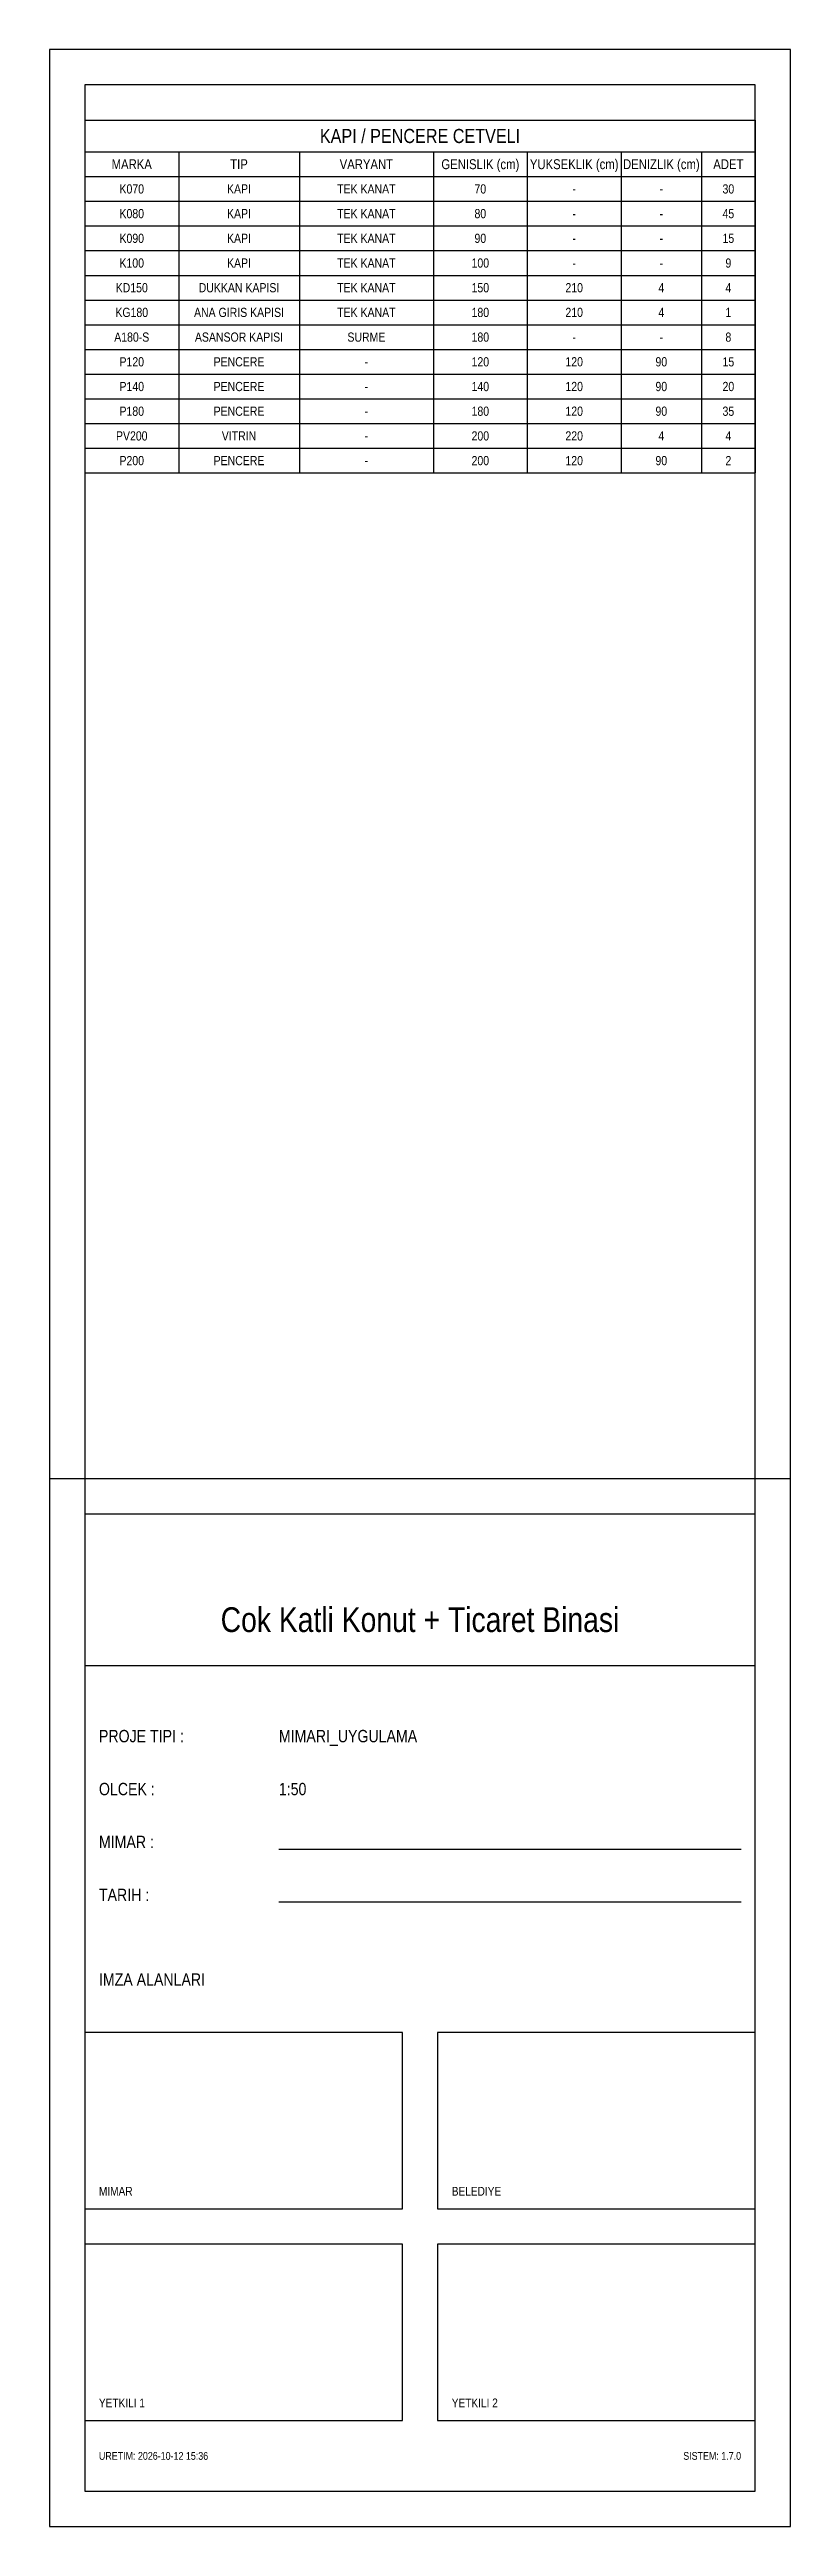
# Model space of a CAD drawing. Header units: millimetres. Extents: x -500 to 372900, y -10150 to 24950.
# Drawn here: x -500 to 10000, y -10150 to 24950 of the extents above; entities that cross this region are included whole.
import ezdxf
from ezdxf.enums import TextEntityAlignment as Align

# ---------------------------------------------------------------- set-up
doc = ezdxf.new("R2010")
doc.units = ezdxf.units.MM
doc.layers.add('CERCEVE', color=7, linetype='Continuous')
doc.layers.add('METIN', color=7, linetype='Continuous')
doc.styles.get("Standard").update_dxf_attribs({"font": 'arialn.ttf'})

msp = doc.modelspace()

# ---------------------------------------------------------------- texts
at = {"layer": 'METIN'}
for s, height, p in [('KAPI / PENCERE CETVELI', 200, (4750, 23725)), ('MARKA', 140, (665, 23325)), ('TIP', 140, (2185, 23325)), ('VARYANT', 140, (3990, 23325)), ('GENISLIK (cm)', 140, (5605, 23325)), ('YUKSEKLIK (cm)', 140, (6935, 23325)), ('DENIZLIK (cm)', 140, (8170, 23325)), ('ADET', 140, (9120, 23325)), ('K070', 130, (665, 22975)), ('KAPI', 130, (2185, 22975)), ('TEK KANAT', 130, (3990, 22975)), ('70', 130, (5605, 22975)), ('-', 130, (6935, 22975)), ('-', 130, (8170, 22975)), ('30', 130, (9120, 22975)), ('K080', 130, (665, 22625)), ('KAPI', 130, (2185, 22625)), ('TEK KANAT', 130, (3990, 22625)), ('80', 130, (5605, 22625)), ('-', 130, (6935, 22625)), ('-', 130, (8170, 22625)), ('45', 130, (9120, 22625)), ('K090', 130, (665, 22275)), ('KAPI', 130, (2185, 22275)), ('TEK KANAT', 130, (3990, 22275)), ('90', 130, (5605, 22275)), ('-', 130, (6935, 22275)), ('-', 130, (8170, 22275)), ('15', 130, (9120, 22275)), ('K100', 130, (665, 21925)), ('KAPI', 130, (2185, 21925)), ('TEK KANAT', 130, (3990, 21925)), ('100', 130, (5605, 21925)), ('-', 130, (6935, 21925)), ('-', 130, (8170, 21925)), ('9', 130, (9120, 21925)), ('KD150', 130, (665, 21575)), ('DUKKAN KAPISI', 130, (2185, 21575)), ('TEK KANAT', 130, (3990, 21575)), ('150', 130, (5605, 21575)), ('210', 130, (6935, 21575)), ('4', 130, (8170, 21575)), ('4', 130, (9120, 21575)), ('KG180', 130, (665, 21225)), ('ANA GIRIS KAPISI', 130, (2185, 21225)), ('TEK KANAT', 130, (3990, 21225)), ('180', 130, (5605, 21225)), ('210', 130, (6935, 21225)), ('4', 130, (8170, 21225)), ('1', 130, (9120, 21225)), ('A180-S', 130, (665, 20875)), ('ASANSOR KAPISI', 130, (2185, 20875)), ('SURME', 130, (3990, 20875)), ('180', 130, (5605, 20875)), ('-', 130, (6935, 20875)), ('-', 130, (8170, 20875)), ('8', 130, (9120, 20875)), ('P120', 130, (665, 20525)), ('PENCERE', 130, (2185, 20525)), ('-', 130, (3990, 20525)), ('120', 130, (5605, 20525)), ('120', 130, (6935, 20525)), ('90', 130, (8170, 20525)), ('15', 130, (9120, 20525)), ('P140', 130, (665, 20175)), ('PENCERE', 130, (2185, 20175)), ('-', 130, (3990, 20175)), ('140', 130, (5605, 20175)), ('120', 130, (6935, 20175)), ('90', 130, (8170, 20175)), ('20', 130, (9120, 20175)), ('P180', 130, (665, 19825)), ('PENCERE', 130, (2185, 19825)), ('-', 130, (3990, 19825)), ('180', 130, (5605, 19825)), ('120', 130, (6935, 19825)), ('90', 130, (8170, 19825)), ('35', 130, (9120, 19825)), ('PV200', 130, (665, 19475)), ('VITRIN', 130, (2185, 19475)), ('-', 130, (3990, 19475)), ('200', 130, (5605, 19475)), ('220', 130, (6935, 19475)), ('4', 130, (8170, 19475)), ('4', 130, (9120, 19475)), ('P200', 130, (665, 19125)), ('PENCERE', 130, (2185, 19125)), ('-', 130, (3990, 19125)), ('200', 130, (5605, 19125)), ('120', 130, (6935, 19125)), ('90', 130, (8170, 19125)), ('2', 130, (9120, 19125)), ('Cok Katli Konut + Ticaret Binasi', 350, (4750, 2700))]:
    msp.add_text(s, height=height, dxfattribs=at).set_placement(p, align=Align.MIDDLE_CENTER)
for s, height, p in [('PROJE TIPI :', 175, (200, 1050)), ('MIMARI_UYGULAMA', 175, (2750, 1050)), ('OLCEK :', 175, (200, 300)), ('1:50', 175, (2750, 300)), ('MIMAR :', 175, (200, -450)), ('TARIH :', 175, (200, -1200)), ('IMZA ALANLARI', 175, (200, -2400)), ('MIMAR', 125, (200, -5400)), ('BELEDIYE', 125, (5200, -5400)), ('YETKILI 1', 125, (200, -8400)), ('YETKILI 2', 125, (5200, -8400)), ('URETIM: 2026-10-12 15:36', 110, (200, -9150))]:
    msp.add_text(s, height=height, dxfattribs=at).set_placement(p, align=Align.MIDDLE_LEFT)
msp.add_text('SISTEM: 1.7.0', height=110, dxfattribs=at).set_placement((9300, -9150), align=Align.MIDDLE_RIGHT)

# ---------------------------------------------------------------- linework, layer by layer
at = {"layer": 'CERCEVE'}
for p, q in [((0, 23950), (9500, 23950)), ((0, 23950), (0, 18950)), ((9500, 23950), (9500, 18950)), ((0, 23500), (9500, 23500)), ((1330, 23500), (1330, 18950)), ((3040, 23500), (3040, 18950)), ((4940, 23500), (4940, 18950)), ((6270, 23500), (6270, 18950)), ((7600, 23500), (7600, 18950)), ((8740, 23500), (8740, 18950)), ((0, 23150), (9500, 23150)), ((0, 22800), (9500, 22800)), ((0, 22450), (9500, 22450)), ((0, 22100), (9500, 22100)), ((0, 21750), (9500, 21750)), ((0, 21400), (9500, 21400)), ((0, 21050), (9500, 21050)), ((0, 20700), (9500, 20700)), ((0, 20350), (9500, 20350)), ((0, 20000), (9500, 20000)), ((0, 19650), (9500, 19650)), ((0, 19300), (9500, 19300)), ((0, 18950), (9500, 18950)), ((-500, 4700), (10000, 4700)), ((0, 4200), (9500, 4200)), ((0, 2050), (9500, 2050)), ((2750, -550), (9300, -550)), ((2750, -1300), (9300, -1300))]:
    msp.add_line(p, q, dxfattribs=at)
for points in [[(-500, -10150), (10000, -10150), (10000, 24950), (-500, 24950)], [(0, -9650), (9500, -9650), (9500, 24450), (0, 24450)], [(0, -5650), (4500, -5650), (4500, -3150), (0, -3150)], [(5000, -5650), (9500, -5650), (9500, -3150), (5000, -3150)], [(0, -8650), (4500, -8650), (4500, -6150), (0, -6150)], [(5000, -8650), (9500, -8650), (9500, -6150), (5000, -6150)]]:
    msp.add_lwpolyline(points, close=True, dxfattribs=at)

msp.set_redraw_order([(e.dxf.handle, doc.entitydb.next_handle()) for e in msp.query("TEXT MTEXT ATTDEF DIMENSION ARC_DIMENSION")])  # texts and dimensions are drawn at this point

doc.saveas('drawing.dxf')
